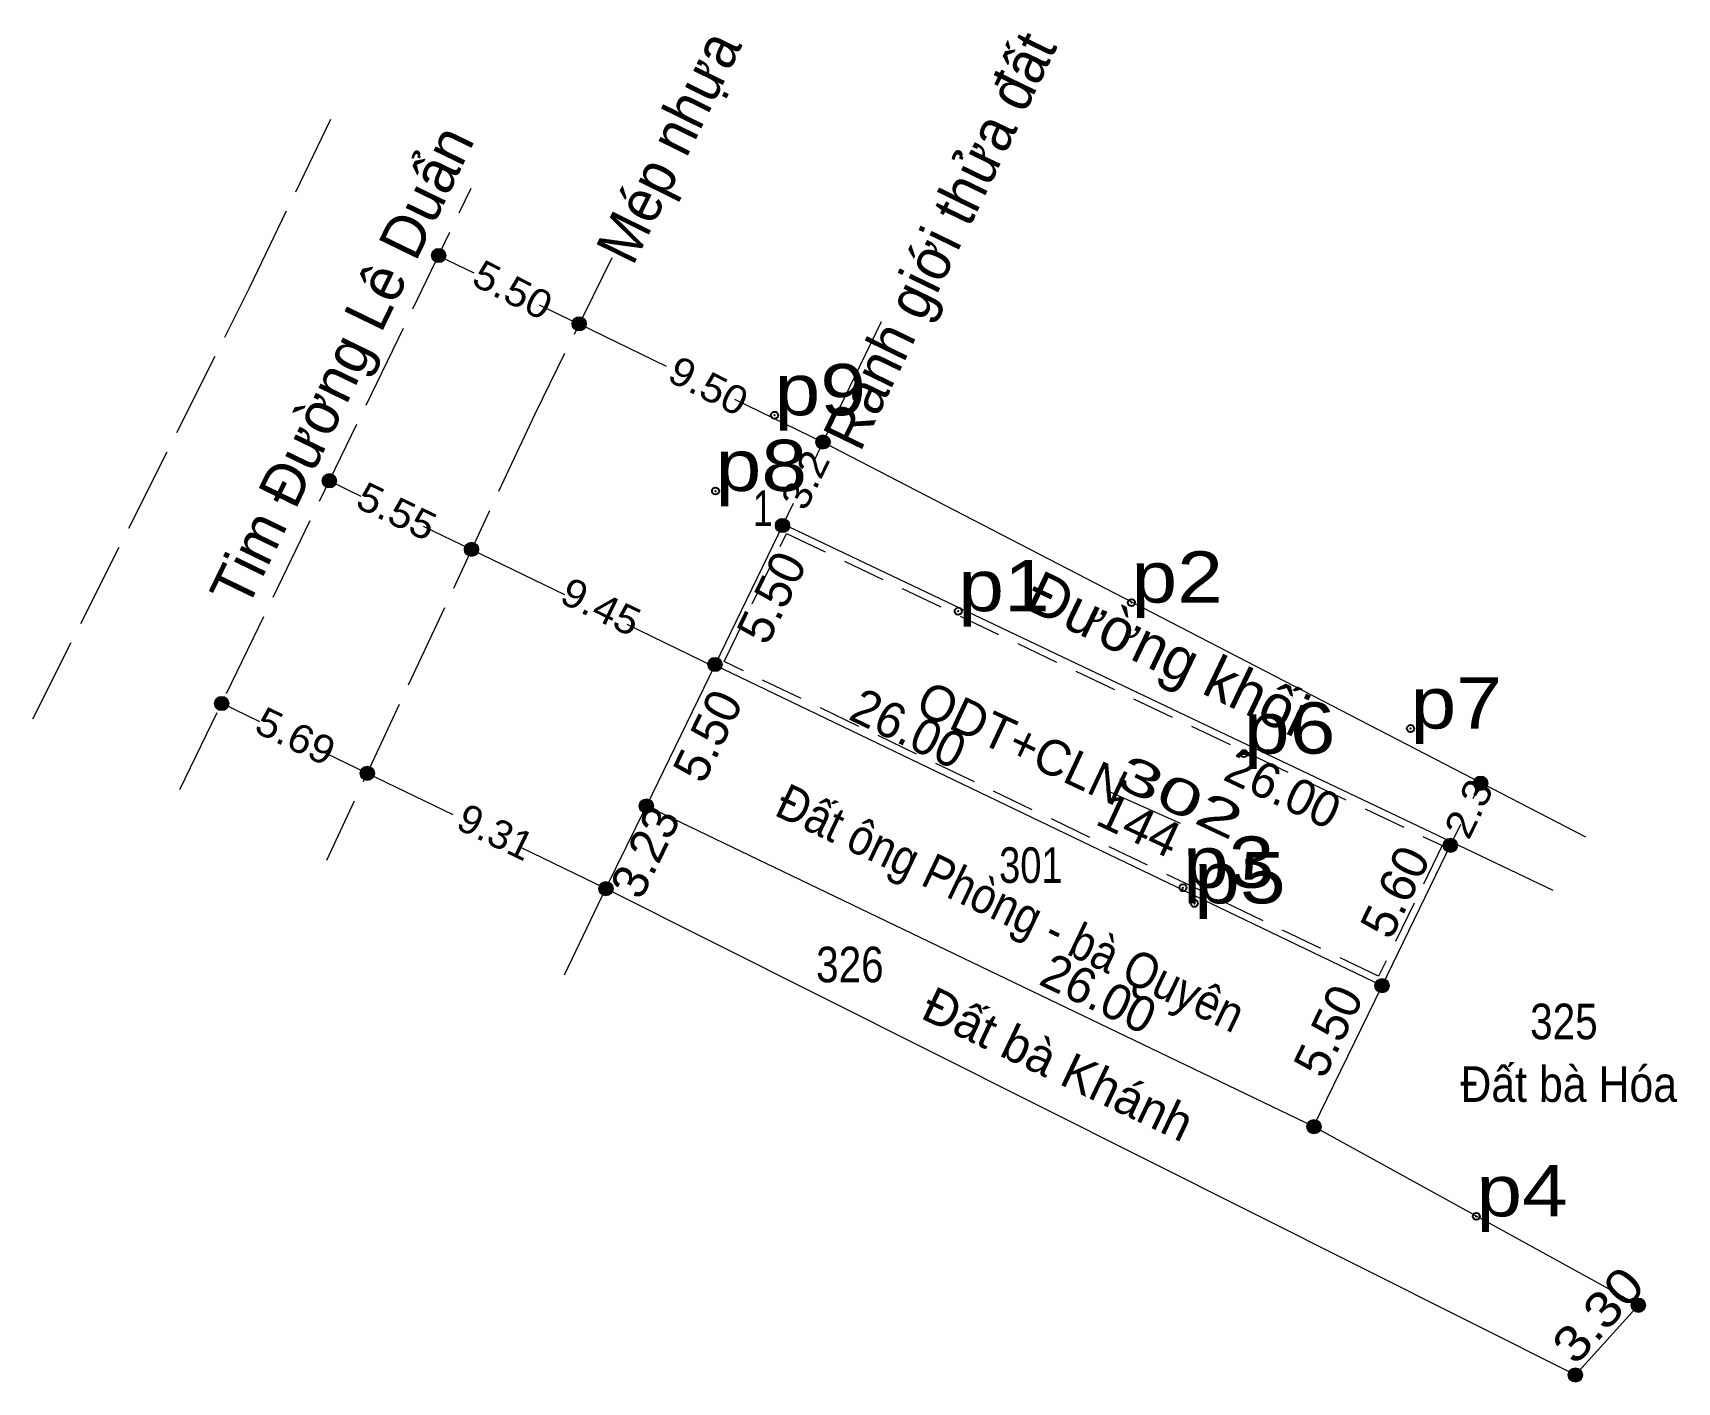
# Model space of a CAD drawing. Header units: metres. Extents: x 551645 to 552115, y 1839006 to 1839194.
# Drawn here: x 551964.2 to 552022, y 1839065.4 to 1839112.8 of the extents above; entities that cross this region are included whole.
import ezdxf
from ezdxf.enums import TextEntityAlignment as Align

# ---------------------------------------------------------------- set-up
doc = ezdxf.new("R2010")
doc.units = ezdxf.units.M
doc.header["$LTSCALE"] = 0.5
doc.header["$PDMODE"] = 32
doc.header["$PDSIZE"] = 0.25
doc.linetypes.add('LONG_DASHED', pattern=[7.5, 6, -1.5])
doc.linetypes.add('MEDIUM_DASHED', pattern=[4.5, 3, -1.5])
for name, color, linetype in [('1', 7, 'Continuous'), ('12', 7, 'Continuous'), ('7', 7, 'Continuous')]:
    doc.layers.add(name, color=color, linetype=linetype)
for name, color, linetype, lineweight in [('10', 7, 'Continuous', 13), ('13', 7, 'Continuous', 13), ('2', 7, 'Continuous', 13), ('22', 7, 'Continuous', 13), ('28', 7, 'LONG_DASHED', 13), ('61', 7, 'Continuous', 13), ('63', 7, 'Continuous', 13)]:
    doc.layers.add(name, color=color, linetype=linetype, lineweight=lineweight)

msp = doc.modelspace()

# ---------------------------------------------------------------- texts
at = {"layer": '1', "width": 0.9}
msp.add_text('Đất ông Phòng - bà Quyên', height=1.25, rotation=334.551, dxfattribs=at).set_placement((551998.2964, 1839081.5233), align=Align.CENTER)
at = {"layer": '1'}
msp.add_text('Đất bà Khánh', height=1.25, rotation=334.551, dxfattribs=at).set_placement((551999.9664, 1839076.0421), align=Align.CENTER)
at = {"layer": '10'}
for s, rotation, width, p in [('5.50', 332.922, 1.1, (551980.8524, 1839103.3488)), ('9.50', 332.896, 1.1, (551987.7222, 1839099.9782)), ('3.2', 64.075, 1.1, (551991.7992, 1839096.9064)), ('5.55', 334.221, 1.1, (551976.7875, 1839095.5688)), ('9.45', 334.221, 1.1, (551983.9575, 1839092.2188)), ('5.69', 334.29, 1.1, (551973.2381, 1839087.6706)), ('2.3', 64.106, 1.1, (552015.0911, 1839085.3616)), ('9.31', 334.206, 1.05, (551980.2624, 1839084.3057))]:
    msp.add_text(s, height=1, rotation=rotation, dxfattribs=dict(at, width=width)).set_placement(p, align=Align.CENTER)
at = {"layer": '10', "width": 0.85}
msp.add_text('326', height=1.25, dxfattribs=at).set_placement((551992.915, 1839079.48), align=Align.CENTER)
at = {"layer": '12', "width": 1.2}
for s, p in [('p9', (551990.27, 1839099.39)), ('p8', (551988.2, 1839096.73)), ('p1', (551996.72, 1839092.51)), ('p2', (552002.8, 1839092.81)), ('p7', (552012.6, 1839088.39)), ('p6', (552006.75, 1839087.51)), ('p3', (552004.61, 1839082.8)), ('p5', (552005, 1839082.25)), ('p4', (552014.91, 1839071.26))]:
    msp.add_text(s, height=1.8, dxfattribs=at).set_placement(p)
at = {"layer": '13', "width": 0.95}
for s, rotation, p in [('Ranh giới thửa đất', 64.099, (551996.7426, 1839105.2024)), ('Mép nhựa', 63.728, (551987.2219, 1839108.493))]:
    msp.add_text(s, height=1.5, rotation=rotation, dxfattribs=at).set_placement(p, align=Align.CENTER)
at = {"layer": '13'}
for s, rotation, p in [('Tim Đường Lê Duẩn', 64.106, (551975.7496, 1839100.7925)), ('Đường khối', 334.411, (552003.7661, 1839090.3421))]:
    msp.add_text(s, height=1.5, rotation=rotation, dxfattribs=at).set_placement(p, align=Align.CENTER)
msp.add_text('ODT+CLN', height=1.25, rotation=334.934, dxfattribs=at).set_placement((552002.2604, 1839085.6482), align=Align.RIGHT)
for s, width, p in [('302', 1.65, (552002.16, 1839086.4)), ('144', 1.05, (552001.48, 1839085.05))]:
    msp.add_text(s, height=1.25, rotation=334.934, dxfattribs=dict(at, width=width)).set_placement(p)
for s, width, p in [('301', 0.8, (551999.27, 1839082.97)), ('325', 0.85, (552017.985, 1839077.48)), ('Đất bà Hóa', 0.9, (552018.155, 1839075.28))]:
    msp.add_text(s, height=1.25, dxfattribs=dict(at, width=width)).set_placement(p, align=Align.CENTER)
at = {"layer": '2', "width": 0.75}
msp.add_text(' 1', height=1.25, dxfattribs=at).set_placement((551990.21, 1839095.5), align=Align.RIGHT)
at = {"layer": '2'}
for s, rotation, p in [('5.50', 64.134, (551990.7254, 1839092.7273)), ('26.00', 334.332, (551994.6993, 1839087.8324)), ('26.00', 334.558, (552007.8565, 1839085.713)), ('5.60', 64.075, (552012.617, 1839082.3868))]:
    msp.add_text(s, height=1.25, rotation=rotation, dxfattribs=at).set_placement(p, align=Align.CENTER)
at = {"layer": '63'}
for s, rotation, p in [('5.50', 64.134, (551988.4854, 1839087.8673)), ('3.23', 64.134, (551986.2908, 1839083.7873)), ('26.00', 334.342, (552001.3794, 1839078.5228)), ('5.50', 64.227, (552010.2727, 1839077.5083))]:
    msp.add_text(s, height=1.25, rotation=rotation, dxfattribs=at).set_placement(p, align=Align.CENTER)
at = {"layer": '63', "width": 1.15}
msp.add_text('3.30', height=1.25, rotation=47.948, dxfattribs=at).set_placement((552019.6482, 1839067.3814), align=Align.CENTER)

# ---------------------------------------------------------------- hatches: boundary and pattern name
at = {"layer": '10'}
for points in [[(551992.22, 1839098.45, 1), (551991.72, 1839098.45, 1)], [(551990.8, 1839095.52, 1), (551990.3, 1839095.52, 1)], [(551990.8, 1839095.52, 1), (551990.3, 1839095.52, 1)], [(551988.43, 1839090.64, 1), (551987.93, 1839090.64, 1)], [(551971.11, 1839089.27, 1), (551970.61, 1839089.27, 1)], [(551976.22, 1839086.82, 1), (551975.72, 1839086.82, 1)], [(551986.02, 1839085.67, 1), (551985.52, 1839085.67, 1)], [(552014.25, 1839084.29, 1), (552013.75, 1839084.29, 1)], [(551984.6, 1839082.77, 1), (551984.1, 1839082.77, 1)], [(552011.85, 1839079.36, 1), (552011.35, 1839079.36, 1)], [(552009.46, 1839074.41, 1), (552008.96, 1839074.41, 1)], [(552020.85, 1839068.14, 1), (552020.35, 1839068.14, 1)], [(552018.64, 1839065.69, 1), (552018.14, 1839065.69, 1)]]:
    msp.add_hatch(color=256, dxfattribs=at).paths.add_polyline_path(points)
at = {"layer": '13'}
msp.add_hatch(color=256, dxfattribs=at).paths.add_polyline_path([(552015.31, 1839086.47, 1), (552014.81, 1839086.47, 1)])
at = {"layer": '22'}
for points in [[(551978.73, 1839105, 1), (551978.23, 1839105, 1)], [(551983.66, 1839102.6, 1), (551983.16, 1839102.6, 1)], [(551974.89, 1839097.09, 1), (551974.39, 1839097.09, 1)], [(551979.88, 1839094.68, 1), (551979.38, 1839094.68, 1)]]:
    msp.add_hatch(color=256, dxfattribs=at).paths.add_polyline_path(points)

# ---------------------------------------------------------------- linework, layer by layer
at = {"layer": '10'}
for p, q in [((551978.47, 1839104.99), (551979.71, 1839104.39)), ((551982.01, 1839103.27), (551983.41, 1839102.59)), ((551983.41, 1839102.6), (551986.47, 1839101.12)), ((551994.01, 1839102.67), (551991.97, 1839098.45)), ((551988.87, 1839099.96), (551991.97, 1839098.45)), ((551991.97, 1839098.45), (551991.66, 1839097.8)), ((551974.64, 1839097.09), (551975.75, 1839096.55)), ((551990.92, 1839096.29), (551990.57, 1839095.57)), ((552014.05, 1839084.4), (551990.57, 1839095.57)), ((551985.08, 1839092.05), (551988.14, 1839090.57)), ((552011.6, 1839079.36), (551988.17, 1839090.62)), ((551970.84, 1839089.29), (551972.19, 1839088.64)), ((552015.06, 1839086.47), (552014.79, 1839085.92)), ((552014.35, 1839085.02), (552014.05, 1839084.4)), ((551981.37, 1839084.21), (551984.35, 1839082.77)), ((552017.61, 1839082.7), (552014.05, 1839084.4)), ((552018.39, 1839065.69), (552020.6, 1839068.14))]:
    msp.add_line(p, q, dxfattribs=at)
for points in [[(551977.93, 1839095.5), (551979.63, 1839094.68), (551982.9, 1839093.1)], [(551990.57, 1839095.57), (551988.17, 1839090.62), (551985.77, 1839085.67)], [(551974.15, 1839087.7), (551975.97, 1839086.82), (551978.97, 1839085.37)], [(551982.89, 1839079.74), (551984.35, 1839082.77), (551985.77, 1839085.67)], [(551985.77, 1839085.67), (552009.21, 1839074.41), (552020.6, 1839068.14)], [(552009.19, 1839074.42), (552011.6, 1839079.36), (552014.05, 1839084.4)]]:
    msp.add_lwpolyline(points, dxfattribs=at)
for centre in [(551991.97, 1839098.45), (551990.55, 1839095.52), (551990.55, 1839095.52), (551988.18, 1839090.64), (551970.86, 1839089.27), (551975.97, 1839086.82), (551985.77, 1839085.67), (552014, 1839084.29), (551984.35, 1839082.77), (552011.6, 1839079.36), (552009.21, 1839074.41), (552020.6, 1839068.14), (552018.39, 1839065.69)]:
    msp.add_circle(centre, 0.25, dxfattribs=at)
at = {"layer": '13'}
msp.add_line((552001.91, 1839086.23), (552004.51, 1839085.07), dxfattribs=at)
msp.add_circle((552015.06, 1839086.47), 0.25, dxfattribs=at)
at = {"layer": '2', "linetype": 'MEDIUM_DASHED'}
msp.add_lwpolyline([(551990.69, 1839095.24), (552013.71, 1839084.28), (552011.48, 1839079.69), (551988.5, 1839090.74)], close=True, dxfattribs=at)
at = {"layer": '22', "linetype": 'LONG_DASHED'}
for p, q in [((551971.84, 1839103.86), (551974.69, 1839109.79)), ((551964.23, 1839088.73), (551971.84, 1839103.86))]:
    msp.add_line(p, q, dxfattribs=at)
msp.add_lwpolyline([(551984.56, 1839104.92), (551981.85, 1839099.43), (551974.54, 1839083.76)], dxfattribs=at)
at = {"layer": '22'}
for centre in [(551978.48, 1839105), (551983.41, 1839102.6), (551974.64, 1839097.09), (551979.63, 1839094.68)]:
    msp.add_circle(centre, 0.25, dxfattribs=at)
at = {"layer": '28'}
msp.add_line((551969.39, 1839086.25), (551979.62, 1839107.36), dxfattribs=at)
at = {"layer": '28', "linetype": 'Continuous'}
msp.add_line((551984.35, 1839082.77), (552018.39, 1839065.69), dxfattribs=at)
at = {"layer": '61'}
msp.add_line((552018.76, 1839084.57), (551991.97, 1839098.45), dxfattribs=at)
at = {"layer": '7'}
for p in [(551990.27, 1839099.39), (551988.2, 1839096.73), (551996.72, 1839092.51), (552002.8, 1839092.81), (552012.6, 1839088.39), (552006.75, 1839087.51), (552004.61, 1839082.8), (552005.01, 1839082.25), (552014.91, 1839071.26)]:
    msp.add_point(p, dxfattribs=at)

msp.set_redraw_order([(e.dxf.handle, doc.entitydb.next_handle()) for e in msp.query("TEXT MTEXT ATTDEF DIMENSION ARC_DIMENSION")])  # texts and dimensions are drawn at this point

doc.saveas('drawing.dxf')
